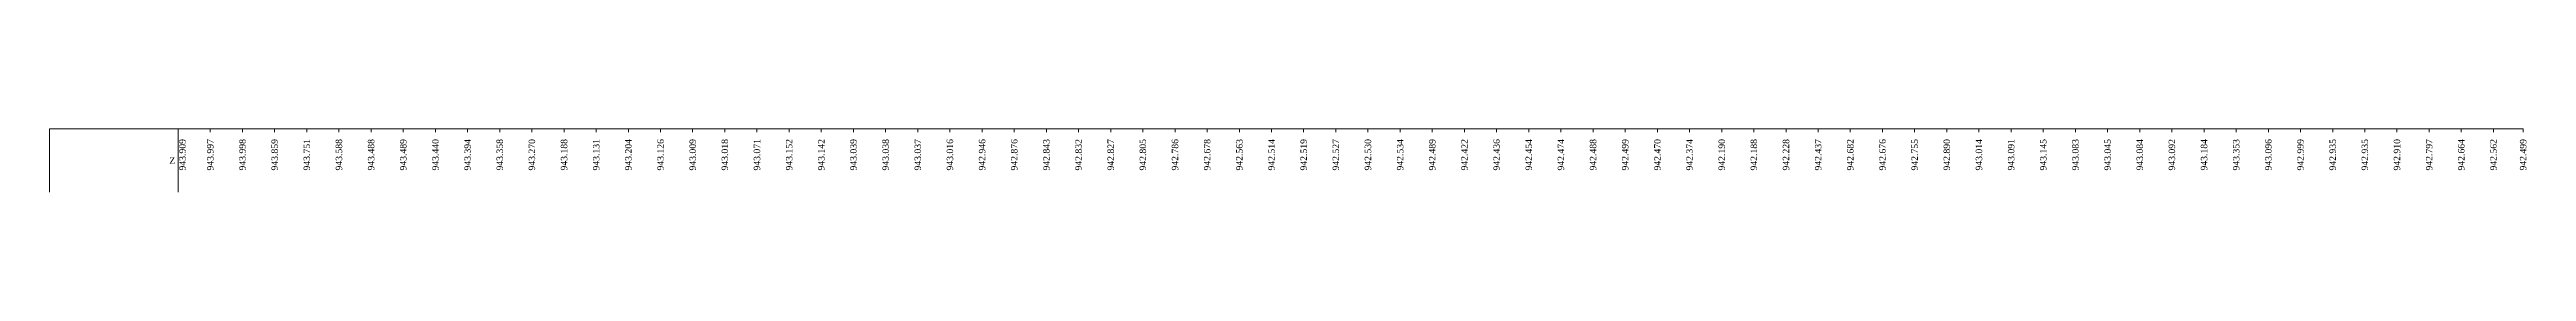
# Model space of a CAD drawing. Header units: metres. Extents: x 478603 to 489313, y 4282657 to 4289463.
# Drawn here: x 484150.8 to 484536, y 4285687.3 to 4285697.2 of the extents above; entities that cross this region are included whole.
import ezdxf

# ---------------------------------------------------------------- set-up
doc = ezdxf.new("R2010")
doc.units = ezdxf.units.M
doc.layers.add('PR_ENK_Z', color=96, linetype='Continuous', lineweight=0)
doc.layers.add('PR_PROFIL', color=153, linetype='Continuous', lineweight=0)
doc.styles.get("Standard").update_dxf_attribs({"font": 'times.ttf'})

msp = doc.modelspace()

# ---------------------------------------------------------------- texts
at = {"layer": 'PR_ENK_Z'}
for s, p in [('943.909', (484172, 4285690.72)), ('943.997', (484176.33, 4285690.72)), ('943.998', (484181.33, 4285690.72)), ('943.859', (484186.33, 4285690.72)), ('943.751', (484191.33, 4285690.72)), ('943.588', (484196.33, 4285690.72)), ('943.488', (484201.33, 4285690.72)), ('943.489', (484206.33, 4285690.72)), ('943.440', (484211.33, 4285690.72)), ('943.394', (484216.33, 4285690.72)), ('943.358', (484221.33, 4285690.72)), ('943.270', (484226.33, 4285690.72)), ('943.188', (484231.33, 4285690.72)), ('943.131', (484236.33, 4285690.72)), ('943.204', (484241.33, 4285690.72)), ('943.126', (484246.33, 4285690.72)), ('943.009', (484251.33, 4285690.72)), ('943.018', (484256.33, 4285690.72)), ('943.071', (484261.33, 4285690.72)), ('943.152', (484266.33, 4285690.72)), ('943.142', (484271.33, 4285690.72)), ('943.039', (484276.33, 4285690.72)), ('943.038', (484281.33, 4285690.72)), ('943.037', (484286.33, 4285690.72)), ('943.016', (484291.33, 4285690.72)), ('942.946', (484296.33, 4285690.72)), ('942.876', (484301.33, 4285690.72)), ('942.843', (484306.33, 4285690.72)), ('942.832', (484311.33, 4285690.72)), ('942.827', (484316.33, 4285690.72)), ('942.805', (484321.33, 4285690.72)), ('942.786', (484326.33, 4285690.72)), ('942.678', (484331.33, 4285690.72)), ('942.563', (484336.33, 4285690.72)), ('942.514', (484341.33, 4285690.72)), ('942.519', (484346.33, 4285690.72)), ('942.527', (484351.33, 4285690.72)), ('942.530', (484356.33, 4285690.72)), ('942.534', (484361.33, 4285690.72)), ('942.489', (484366.33, 4285690.72)), ('942.422', (484371.33, 4285690.72)), ('942.436', (484376.33, 4285690.72)), ('942.454', (484381.33, 4285690.72)), ('942.474', (484386.33, 4285690.72)), ('942.488', (484391.33, 4285690.72)), ('942.499', (484396.33, 4285690.72)), ('942.470', (484401.33, 4285690.72)), ('942.374', (484406.33, 4285690.72)), ('942.190', (484411.33, 4285690.72)), ('942.188', (484416.33, 4285690.72)), ('942.228', (484421.33, 4285690.72)), ('942.437', (484426.33, 4285690.72)), ('942.682', (484431.33, 4285690.72)), ('942.676', (484436.33, 4285690.72)), ('942.755', (484441.33, 4285690.72)), ('942.890', (484446.33, 4285690.72)), ('943.014', (484451.33, 4285690.72)), ('943.091', (484456.33, 4285690.72)), ('943.145', (484461.33, 4285690.72)), ('943.083', (484466.33, 4285690.72)), ('943.045', (484471.33, 4285690.72)), ('943.084', (484476.33, 4285690.72)), ('943.092', (484481.33, 4285690.72)), ('943.184', (484486.33, 4285690.72)), ('943.353', (484491.33, 4285690.72)), ('943.096', (484496.33, 4285690.72)), ('942.999', (484501.33, 4285690.72)), ('942.935', (484506.33, 4285690.72)), ('942.935', (484511.33, 4285690.72)), ('942.910', (484516.33, 4285690.72)), ('942.797', (484521.33, 4285690.72)), ('942.664', (484526.33, 4285690.72)), ('942.562', (484531.33, 4285690.72)), ('942.499', (484535.94, 4285690.72))]:
    msp.add_text(s, height=1, rotation=90, dxfattribs=at).set_placement(p)
msp.add_text('Z', height=1, dxfattribs=at).set_placement((484169.46, 4285691.78))

# ---------------------------------------------------------------- linework, layer by layer
at = {"layer": 'PR_PROFIL'}
for p, q in [((484150.83, 4285697.22), (484535.44, 4285697.22)), ((484150.83, 4285687.35), (484150.83, 4285697.22)), ((484170.83, 4285687.35), (484170.83, 4285697.22)), ((484170.83, 4285696.72), (484170.83, 4285697.22)), ((484175.83, 4285696.72), (484175.83, 4285697.22)), ((484180.83, 4285696.72), (484180.83, 4285697.22)), ((484185.83, 4285696.72), (484185.83, 4285697.22)), ((484190.83, 4285696.72), (484190.83, 4285697.22)), ((484195.83, 4285696.72), (484195.83, 4285697.22)), ((484200.83, 4285696.72), (484200.83, 4285697.22)), ((484205.83, 4285696.72), (484205.83, 4285697.22)), ((484210.83, 4285696.72), (484210.83, 4285697.22)), ((484215.83, 4285696.72), (484215.83, 4285697.22)), ((484220.83, 4285696.72), (484220.83, 4285697.22)), ((484225.83, 4285696.72), (484225.83, 4285697.22)), ((484230.83, 4285696.72), (484230.83, 4285697.22)), ((484235.83, 4285696.72), (484235.83, 4285697.22)), ((484240.83, 4285696.72), (484240.83, 4285697.22)), ((484245.83, 4285696.72), (484245.83, 4285697.22)), ((484250.83, 4285696.72), (484250.83, 4285697.22)), ((484255.83, 4285696.72), (484255.83, 4285697.22)), ((484260.83, 4285696.72), (484260.83, 4285697.22)), ((484265.83, 4285696.72), (484265.83, 4285697.22)), ((484270.83, 4285696.72), (484270.83, 4285697.22)), ((484275.83, 4285696.72), (484275.83, 4285697.22)), ((484280.83, 4285696.72), (484280.83, 4285697.22)), ((484285.83, 4285696.72), (484285.83, 4285697.22)), ((484290.83, 4285696.72), (484290.83, 4285697.22)), ((484295.83, 4285696.72), (484295.83, 4285697.22)), ((484300.83, 4285696.72), (484300.83, 4285697.22)), ((484305.83, 4285696.72), (484305.83, 4285697.22)), ((484310.83, 4285696.72), (484310.83, 4285697.22)), ((484315.83, 4285696.72), (484315.83, 4285697.22)), ((484320.83, 4285696.72), (484320.83, 4285697.22)), ((484325.83, 4285696.72), (484325.83, 4285697.22)), ((484330.83, 4285696.72), (484330.83, 4285697.22)), ((484335.83, 4285696.72), (484335.83, 4285697.22)), ((484340.83, 4285696.72), (484340.83, 4285697.22)), ((484345.83, 4285696.72), (484345.83, 4285697.22)), ((484350.83, 4285696.72), (484350.83, 4285697.22)), ((484355.83, 4285696.72), (484355.83, 4285697.22)), ((484360.83, 4285696.72), (484360.83, 4285697.22)), ((484365.83, 4285696.72), (484365.83, 4285697.22)), ((484370.83, 4285696.72), (484370.83, 4285697.22)), ((484375.83, 4285696.72), (484375.83, 4285697.22)), ((484380.83, 4285696.72), (484380.83, 4285697.22)), ((484385.83, 4285696.72), (484385.83, 4285697.22)), ((484390.83, 4285696.72), (484390.83, 4285697.22)), ((484395.83, 4285696.72), (484395.83, 4285697.22)), ((484400.83, 4285696.72), (484400.83, 4285697.22)), ((484405.83, 4285696.72), (484405.83, 4285697.22)), ((484410.83, 4285696.72), (484410.83, 4285697.22)), ((484415.83, 4285696.72), (484415.83, 4285697.22)), ((484420.83, 4285696.72), (484420.83, 4285697.22)), ((484425.83, 4285696.72), (484425.83, 4285697.22)), ((484430.83, 4285696.72), (484430.83, 4285697.22)), ((484435.83, 4285696.72), (484435.83, 4285697.22)), ((484440.83, 4285696.72), (484440.83, 4285697.22)), ((484445.83, 4285696.72), (484445.83, 4285697.22)), ((484450.83, 4285696.72), (484450.83, 4285697.22)), ((484455.83, 4285696.72), (484455.83, 4285697.22)), ((484460.83, 4285696.72), (484460.83, 4285697.22)), ((484465.83, 4285696.72), (484465.83, 4285697.22)), ((484470.83, 4285696.72), (484470.83, 4285697.22)), ((484475.83, 4285696.72), (484475.83, 4285697.22)), ((484480.83, 4285696.72), (484480.83, 4285697.22)), ((484485.83, 4285696.72), (484485.83, 4285697.22)), ((484490.83, 4285696.72), (484490.83, 4285697.22)), ((484495.83, 4285696.72), (484495.83, 4285697.22)), ((484500.83, 4285696.72), (484500.83, 4285697.22)), ((484505.83, 4285696.72), (484505.83, 4285697.22)), ((484510.83, 4285696.72), (484510.83, 4285697.22)), ((484515.83, 4285696.72), (484515.83, 4285697.22)), ((484520.83, 4285696.72), (484520.83, 4285697.22)), ((484525.83, 4285696.72), (484525.83, 4285697.22)), ((484530.83, 4285696.72), (484530.83, 4285697.22)), ((484535.44, 4285696.72), (484535.44, 4285697.22))]:
    msp.add_line(p, q, dxfattribs=at)

msp.set_redraw_order([(e.dxf.handle, doc.entitydb.next_handle()) for e in msp.query("TEXT MTEXT ATTDEF DIMENSION ARC_DIMENSION")])  # texts and dimensions are drawn at this point

doc.saveas('drawing.dxf')
